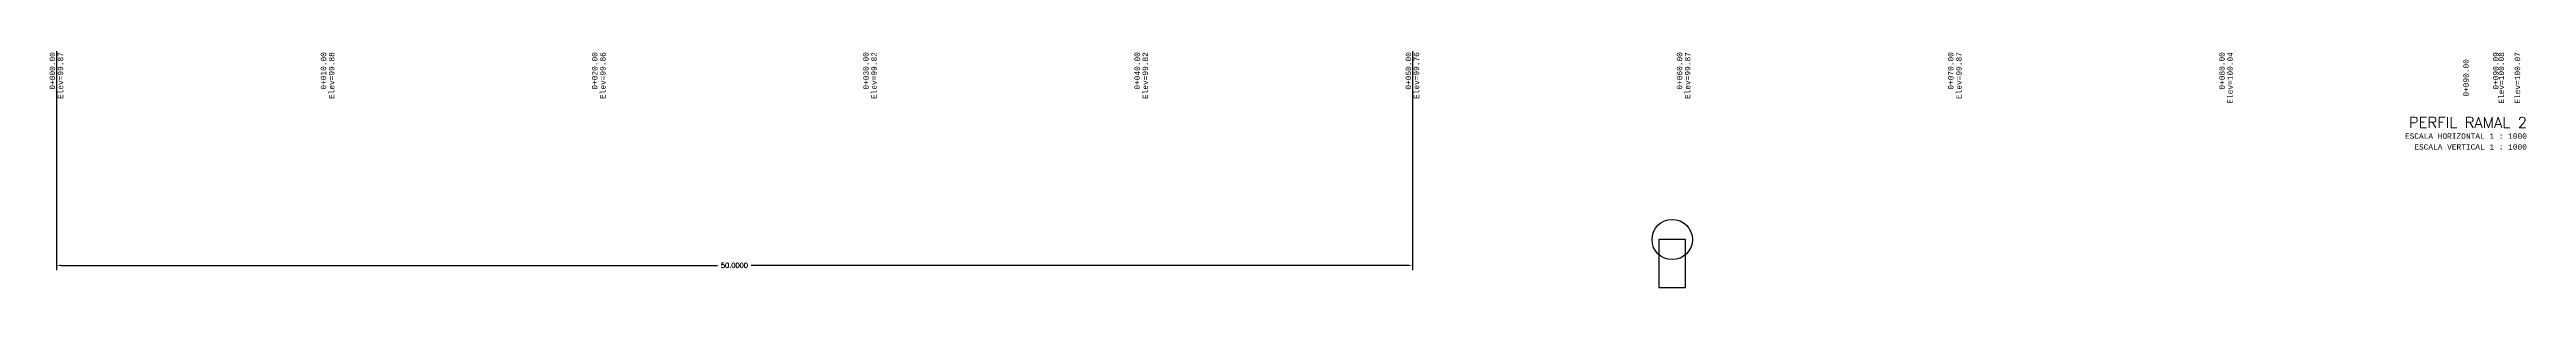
# Model space of a CAD drawing. Header units: metres. Extents: x 0 to 1752, y 632 to 1210.
# Drawn here: x 1557.1 to 1648.4, y 1112.2 to 1121 of the extents above; entities that cross this region are included whole.
import ezdxf
from ezdxf.enums import TextEntityAlignment as Align

# ---------------------------------------------------------------- set-up
doc = ezdxf.new("R2010")
doc.units = ezdxf.units.M
doc.header["$PDMODE"] = 32
doc.header["$PDSIZE"] = 0.2
doc.layers.add('CVL_PERF_TX', color=2, linetype='Continuous')
doc.styles.add('HUECA1', font='hueca1.shx')
doc.styles.add('MONOTXT4', font='monotxt4.shx')
doc.styles.get("Standard").update_dxf_attribs({"font": 'simplex.shx'})
doc.dimstyles.get("Standard").update_dxf_attribs({"dimtxt": 0.18, "dimasz": 0.18, "dimexe": 0.18, "dimexo": 0.0625, "dimgap": 0.09, "dimtad": 0, "dimtih": 1, "dimtoh": 1, "dimdec": 4, "dimzin": 0, "dimdsep": 46, "dimtxsty": 'Standard', "dimcen": 0.09, "dimadec": 0, "dimazin": 0, "dimtfac": 1, "dimtdec": 4, "dimtofl": 0, "dimtmove": 0, "dimatfit": 3, "dimfxl": 1, "dimtolj": 1, "dimtzin": 0, "dimarcsym": 0})

# ---------------------------------------------------------------- blocks, each defined once
blk = doc.blocks.new('*D65')
at = {"color": 0, "lineweight": -2, "transparency": 16777216}
for p, q in [((1557.37, 1120.892), (1557.37, 1112.8)), ((1607.37, 1120.892), (1607.37, 1112.8)), ((1557.55, 1112.98), (1581.748, 1112.98)), ((1607.19, 1112.98), (1582.991, 1112.98))]:
    blk.add_line(p, q, dxfattribs=at)
at = {"color": 0, "transparency": 16777216}
for points in [[(1557.55, 1113.01), (1557.55, 1112.95), (1557.37, 1112.98)], [(1607.19, 1113.01), (1607.19, 1112.95), (1607.37, 1112.98)]]:
    blk.add_solid(points, dxfattribs=at)
at = {"layer": 'Defpoints', "color": 0, "transparency": 16777216}
for p in [(1557.37, 1120.954), (1607.37, 1120.954), (1607.37, 1112.98)]:
    blk.add_point(p, dxfattribs=at)
at = {"color": 0, "transparency": 16777216, "insert": (1582.37, 1112.98), "char_height": 0.18, "attachment_point": 5}
blk.add_mtext('\\A1;50.0000', dxfattribs=at)

msp = doc.modelspace()

# ---------------------------------------------------------------- linework, layer by layer
msp.add_lwpolyline([(1617.43513, 1113.93448), (1616.46188, 1113.93448), (1616.46188, 1112.1607), (1617.43513, 1112.1607)], close=True)
msp.add_circle((1616.95086, 1113.93448), 0.74394)

# ---------------------------------------------------------------- texts
at = {"layer": 'CVL_PERF_TX', "color": 2, "style": 'MONOTXT4'}
for s, p in [('0+000.00', (1557.21987, 1120.85424)), ('Elev=99.87', (1557.51987, 1120.85424)), ('0+010.00', (1567.21987, 1120.85424)), ('Elev=99.88', (1567.51987, 1120.85424)), ('0+020.00', (1577.21987, 1120.85424)), ('Elev=99.86', (1577.51987, 1120.85424)), ('0+030.00', (1587.21987, 1120.85424)), ('Elev=99.82', (1587.51987, 1120.85424)), ('0+040.00', (1597.21987, 1120.85424)), ('Elev=99.82', (1597.51987, 1120.85424)), ('0+050.00', (1607.21987, 1120.85424)), ('Elev=99.76', (1607.51987, 1120.85424)), ('0+060.00', (1617.21987, 1120.85424)), ('Elev=99.87', (1617.51987, 1120.85424)), ('0+070.00', (1627.21987, 1120.85424)), ('Elev=99.87', (1627.51987, 1120.85424)), ('0+080.00', (1637.21987, 1120.85424)), ('Elev=100.04', (1637.51987, 1120.85424)), ('0+090.09', (1647.31558, 1120.85424)), ('Elev=100.08', (1647.51987, 1120.85424)), ('Elev=100.07', (1648.11558, 1120.85424)), ('0+090.00', (1646.21887, 1120.59616))]:
    msp.add_text(s, height=0.2, rotation=90, dxfattribs=at).set_placement(p, align=Align.MIDDLE_RIGHT)
at = {"layer": 'CVL_PERF_TX', "color": 1, "style": 'HUECA1'}
msp.add_text('PERFIL RAMAL 2', height=0.4, dxfattribs=at).set_placement((1648.46558, 1118.45424), align=Align.TOP_RIGHT)
at = {"layer": 'CVL_PERF_TX', "color": 2, "style": 'MONOTXT4'}
for s, p in [('ESCALA HORIZONTAL 1 : 1000', (1648.46558, 1117.85424)), ('ESCALA VERTICAL 1 : 1000', (1648.46558, 1117.45424))]:
    msp.add_text(s, height=0.2, dxfattribs=at).set_placement(p, align=Align.TOP_RIGHT)

# ---------------------------------------------------------------- dimensions: what is measured, and where the dimension line sits
dim = msp.add_linear_dim(base=(1607.36987, 1112.98032), p1=(1557.36987, 1120.95424), p2=(1607.36987, 1120.95424), dimstyle='Standard')
dim.commit()
dim.dimension.update_dxf_attribs({"geometry": '*D65', "text_midpoint": (1582.36987, 1112.98032)})

doc.saveas('drawing.dxf')
